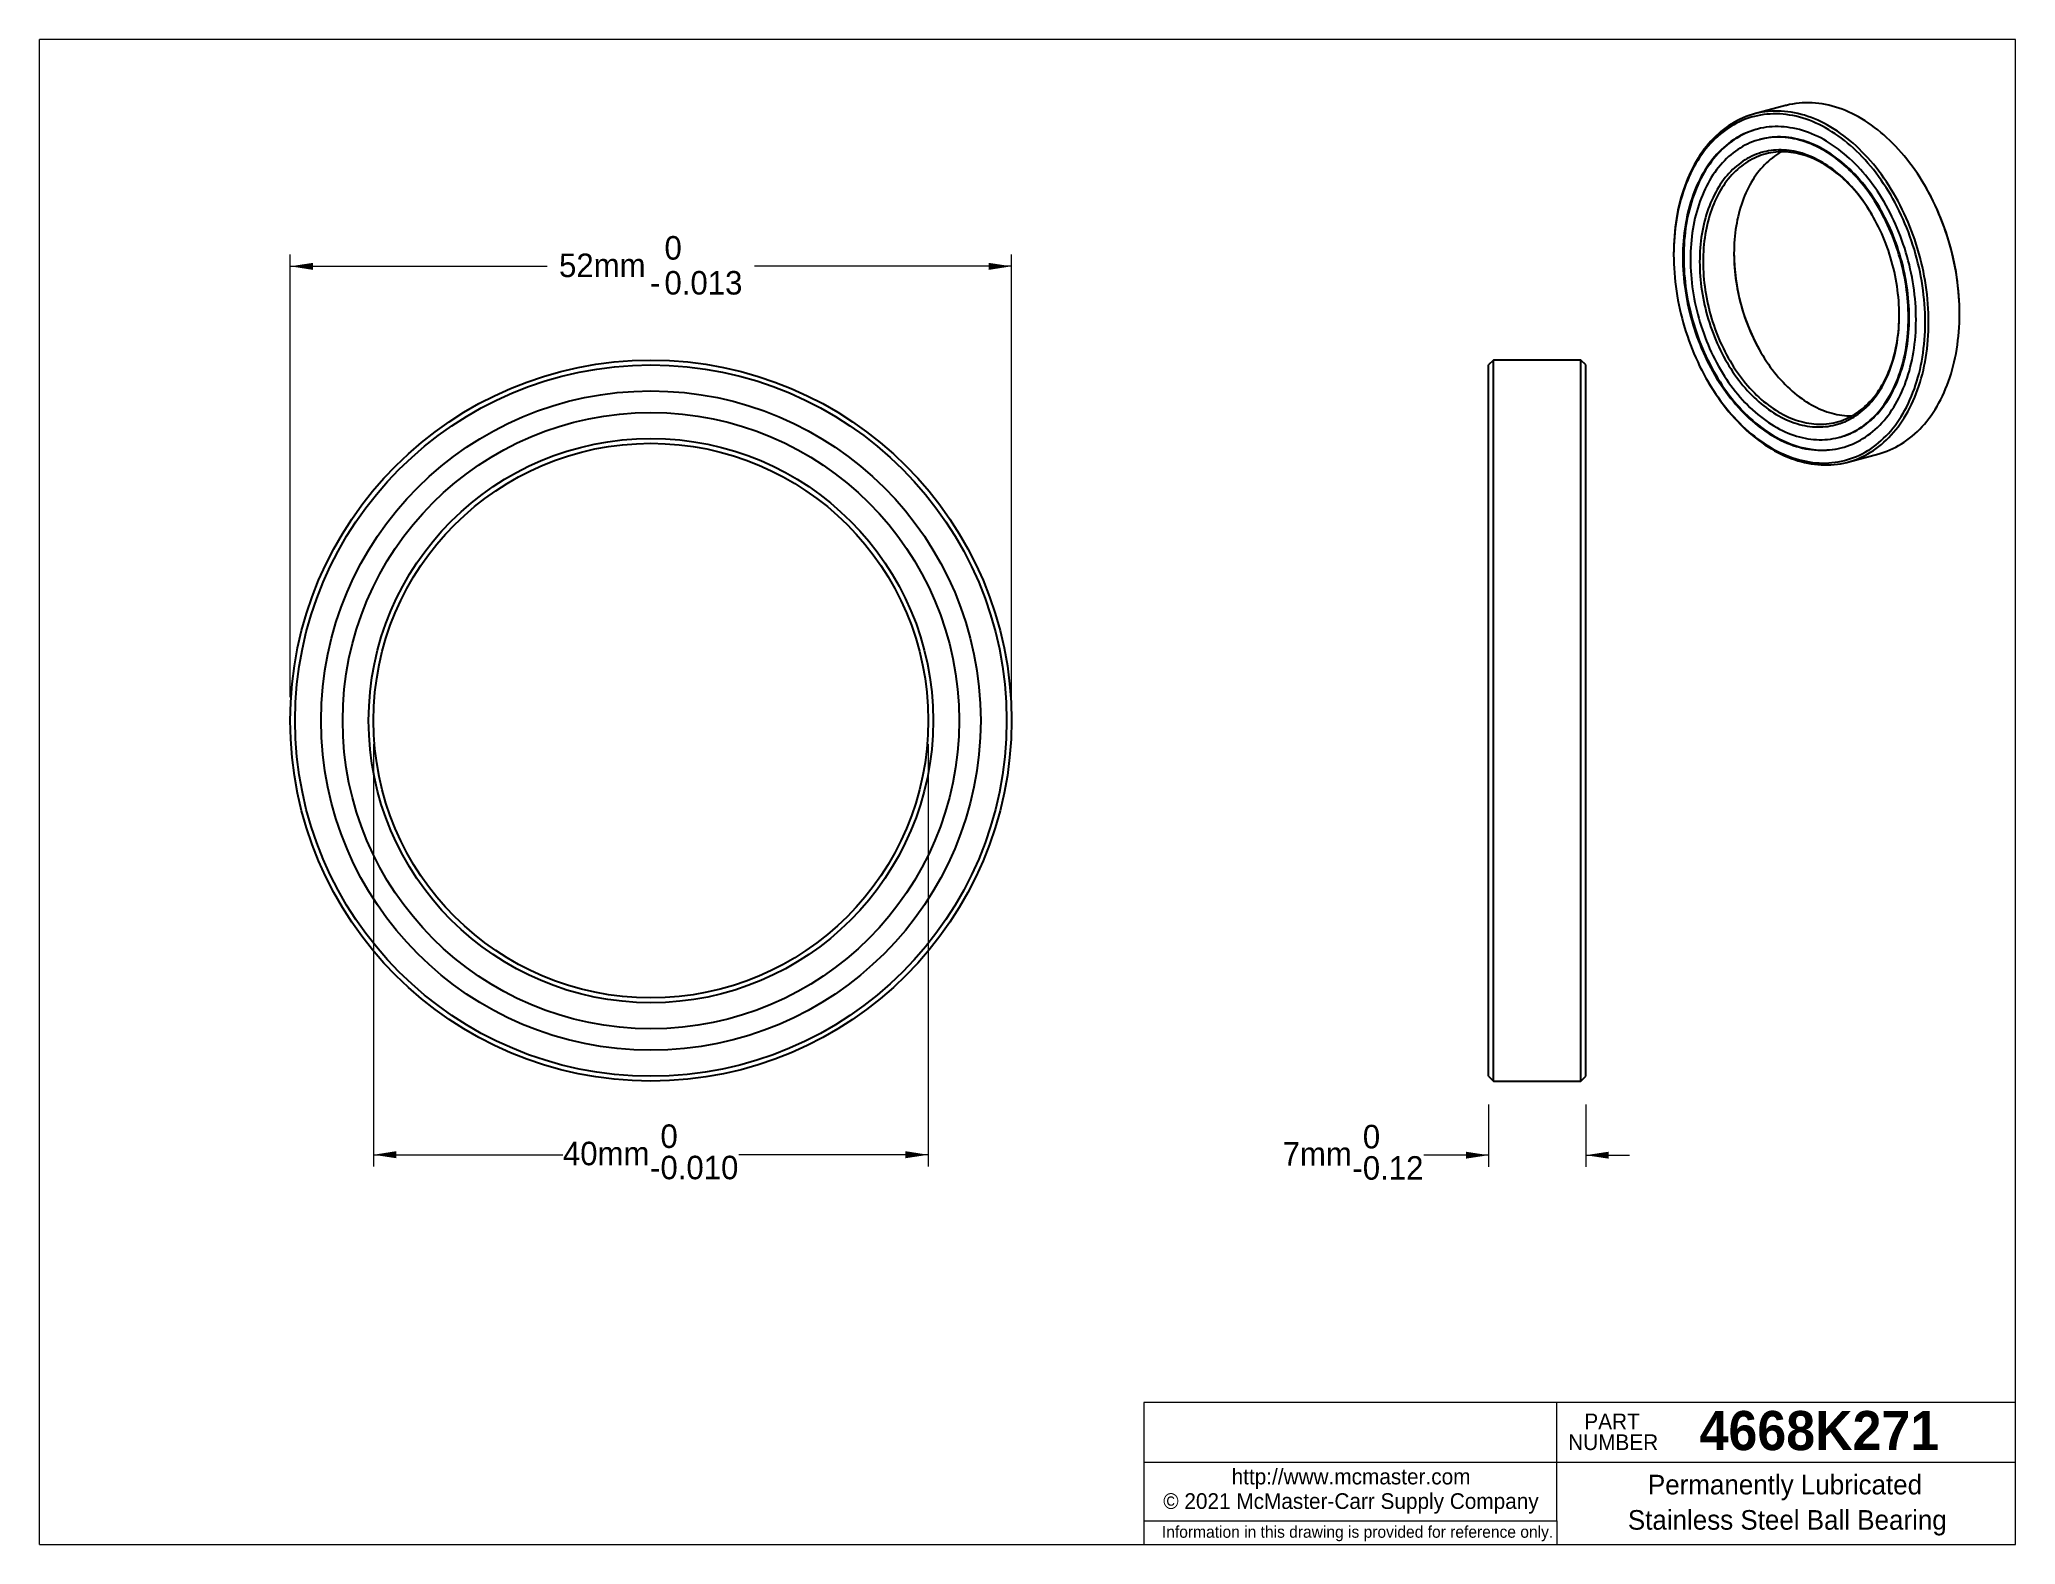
# Model space of a CAD drawing. Header units: millimetres. Extents: x 3 to 146, y 3 to 112.
import ezdxf

# ---------------------------------------------------------------- set-up
doc = ezdxf.new("R2010")
doc.units = ezdxf.units.MM
doc.header["$LTSCALE"] = 0.53418
doc.linetypes.add('SLD-Solid', pattern=[0])
doc.styles.add('SLDTEXTSTYLE0', font='ARIAL.TTF', dxfattribs={"width": 0.948})
doc.styles.add('SLDTEXTSTYLE1', font='ARIALBD.TTF', dxfattribs={"width": 0.948})
doc.dimstyles.new('SLDDIMSTYLE0', dxfattribs={"dimtxt": 1.646333, "dimasz": 1.646333, "dimexe": 0, "dimexo": 0.0625, "dimgap": 0.411583, "dimtad": 0, "dimtih": 1, "dimtoh": 1, "dimdec": 4, "dimrnd": 1e-09, "dimzin": 12, "dimdsep": 46, "dimtxsty": 'SLDTEXTSTYLE0', "dimsah": 1, "dimcen": 0.09, "dimadec": 0, "dimazin": 3, "dimtol": 1, "dimtm": 0.013, "dimtfac": 1, "dimtdec": 3, "dimtofl": 0, "dimtmove": 0, "dimatfit": 3, "dimfxl": 1, "dimfrac": 2, "dimtolj": 1, "dimarcsym": 0})
doc.dimstyles.new('SLDDIMSTYLE1', dxfattribs={"dimtxt": 1.646333, "dimasz": 1.646333, "dimexe": 0, "dimexo": 0.0625, "dimgap": 0.411583, "dimtad": 0, "dimtih": 1, "dimtoh": 1, "dimdec": 5, "dimrnd": 1e-09, "dimzin": 12, "dimdsep": 46, "dimtxsty": 'SLDTEXTSTYLE0', "dimsah": 1, "dimcen": 0.09, "dimadec": 0, "dimazin": 3, "dimtol": 1, "dimtm": 0.01, "dimtfac": 1, "dimtdec": 3, "dimtofl": 0, "dimtmove": 0, "dimatfit": 3, "dimfxl": 1, "dimfrac": 2, "dimtolj": 1, "dimtzin": 0, "dimarcsym": 0})
doc.dimstyles.new('SLDDIMSTYLE2', dxfattribs={"dimtxt": 1.646333, "dimasz": 1.646333, "dimexe": 0, "dimexo": 0.0625, "dimgap": 0.411583, "dimtad": 0, "dimtih": 1, "dimtoh": 1, "dimdec": 4, "dimrnd": 1e-09, "dimzin": 12, "dimdsep": 46, "dimtxsty": 'SLDTEXTSTYLE0', "dimsah": 1, "dimcen": 0.09, "dimadec": 0, "dimazin": 3, "dimtol": 1, "dimtm": 0.12, "dimtfac": 1, "dimtmove": 0, "dimatfit": 0, "dimfxl": 1, "dimfrac": 2, "dimtolj": 1, "dimarcsym": 0})

msp = doc.modelspace()

# ---------------------------------------------------------------- texts
at = {"color": 7, "linetype": 'Continuous', "lineweight": 0}
for s, insert, char_height, attachment_point, style in [('4668K271', (131.721065, 13.022433), 2.8267025, 2, 'SLDTEXTSTYLE1'), ('© 2021 McMaster-Carr Supply Company', (84.416358, 7.087679), 1.130681, 1, 'SLDTEXTSTYLE0'), ('Permanently Lubricated', (129.241485, 8.417545), 1.41335125, 2, 'SLDTEXTSTYLE0'), ('Stainless Steel Ball Bearing', (129.406213, 5.873512), 1.41335125, 2, 'SLDTEXTSTYLE0')]:
    msp.add_mtext(s, dxfattribs=dict(at, insert=insert, char_height=char_height, attachment_point=attachment_point, style=style))

# ---------------------------------------------------------------- blocks, each defined once
blk = doc.blocks.new('Shortened Dimensions Statement')
at = {"color": 7, "linetype": 'SLD-Solid', "lineweight": 18, "insert": (0.52, 0.45), "char_height": 0.848, "attachment_point": 2, "style": 'SLDTEXTSTYLE0'}
blk.add_mtext('Information in this drawing is provided for reference only.', dxfattribs=at)
blk = doc.blocks.new('Internet')
at = {"color": 7, "linetype": 'SLD-Solid', "lineweight": 18, "insert": (0.22, 1.37), "char_height": 1.1307, "attachment_point": 2, "style": 'SLDTEXTSTYLE0'}
blk.add_mtext('http://www.mcmaster.com', dxfattribs=at)
blk = doc.blocks.new('Part Number Tag')
at = {"color": 7, "linetype": 'SLD-Solid', "lineweight": 18, "char_height": 1.131, "attachment_point": 2, "style": 'SLDTEXTSTYLE0'}
for s, insert in [('PART', (0, 1.51)), ('NUMBER', (0.08, 0.01))]:
    blk.add_mtext(s, dxfattribs=dict(at, insert=insert))
blk = doc.blocks.new('_D')
at = {"color": 7, "linetype": 'SLD-Solid', "lineweight": 18}
for p, q in [((21.47, 64.51), (21.47, 96.43)), ((21.47, 95.58), (40, 95.58)), ((73.47, 95.58), (54.95, 95.58)), ((73.47, 64.51), (73.47, 96.43))]:
    blk.add_line(p, q, dxfattribs=at)
for points in [[(21.47, 95.58), (23.12, 95.32), (23.12, 95.83)], [(73.47, 95.58), (71.82, 95.83), (71.82, 95.32)]]:
    blk.add_solid(points, dxfattribs=at)
at = {"color": 7, "linetype": 'SLD-Solid', "lineweight": 18, "attachment_point": 1, "style": 'SLDTEXTSTYLE0'}
for s, insert, char_height in [('0', (48.45, 97.76), 1.7), ('52mm', (40.85, 96.5), 1.696), ('-', (47.41, 95.24), 1.7), ('0.013', (48.45, 95.24), 1.696)]:
    blk.add_mtext(s, dxfattribs=dict(at, insert=insert, char_height=char_height))
blk = doc.blocks.new('_D_1')
at = {"color": 7, "linetype": 'SLD-Solid', "lineweight": 18}
for p, q in [((27.47, 61.12), (27.47, 30.66)), ((67.47, 61.12), (67.47, 30.66)), ((27.47, 31.5), (41.13, 31.5)), ((67.47, 31.5), (53.81, 31.5))]:
    blk.add_line(p, q, dxfattribs=at)
for points in [[(27.47, 31.5), (29.12, 31.25), (29.12, 31.76)], [(67.47, 31.5), (65.82, 31.76), (65.82, 31.25)]]:
    blk.add_solid(points, dxfattribs=at)
at = {"color": 7, "linetype": 'SLD-Solid', "lineweight": 18, "attachment_point": 1, "style": 'SLDTEXTSTYLE0'}
for s, insert, char_height in [('0', (48.16, 33.69), 1.7), ('40mm', (41.13, 32.44), 1.696), ('0.010', (48.16, 31.43), 1.696), ('-', (47.41, 31.43), 1.7)]:
    blk.add_mtext(s, dxfattribs=dict(at, insert=insert, char_height=char_height))
blk = doc.blocks.new('_D_2')
at = {"color": 7, "linetype": 'SLD-Solid', "lineweight": 18}
for p, q in [((107.87, 35.12), (107.87, 30.62)), ((114.87, 35.12), (114.87, 30.62)), ((107.87, 31.47), (103.19, 31.47)), ((114.87, 31.47), (118.04, 31.47))]:
    blk.add_line(p, q, dxfattribs=at)
for points in [[(107.87, 31.47), (106.23, 31.72), (106.23, 31.22)], [(114.87, 31.47), (116.52, 31.22), (116.52, 31.72)]]:
    blk.add_solid(points, dxfattribs=at)
at = {"color": 7, "linetype": 'SLD-Solid', "lineweight": 18, "attachment_point": 1, "style": 'SLDTEXTSTYLE0'}
for s, insert, char_height in [('0', (98.8, 33.66), 1.7), ('7mm', (93.02, 32.41), 1.696), ('0.12', (98.8, 31.4), 1.696), ('-', (98.04, 31.4), 1.7)]:
    blk.add_mtext(s, dxfattribs=dict(at, insert=insert, char_height=char_height))

# ---------------------------------------------------------------- dimensions: what is measured, and where the dimension line sits
at = {"color": 7, "linetype": 'SLD-Solid', "lineweight": 18}
for base, p1, p2, dimstyle, picture, middle in [((21.471271, 95.578157), (73.471271, 62.812269), (21.471271, 62.812269), 'SLDDIMSTYLE0', '_D', (47.475248, 95.578157)), ((67.471271, 31.503266), (27.471271, 62.812269), (67.471271, 62.812269), 'SLDDIMSTYLE1', '_D_1', (47.469906, 31.503266)), ((114.871893, 31.471215), (107.871893, 36.812269), (114.871893, 36.812269), 'SLDDIMSTYLE2', '_D_2', (98.104828, 31.471215))]:
    dim = msp.add_linear_dim(base=base, p1=p1, p2=p2, dimstyle=dimstyle, dxfattribs=at)
    dim.commit()
    dim.dimension.update_dxf_attribs({"geometry": picture, "text_midpoint": middle, "dimtype": 160})

# ---------------------------------------------------------------- linework, layer by layer
at = {"color": 7, "linetype": 'SLD-Solid', "lineweight": 18}
for p, q in [((3.392043, 3.392043), (3.392043, 111.937419)), ((145.857849, 111.937419), (3.392043, 111.937419)), ((145.857849, 3.392043), (145.857849, 111.937419)), ((145.857849, 13.639426), (83.001579, 13.639426)), ((83.001579, 13.639426), (83.001579, 3.392043)), ((112.78543, 9.328118), (112.78543, 13.639426)), ((83.001579, 9.328118), (145.857849, 9.328118)), ((112.78543, 5.088064), (112.78543, 9.328118)), ((83.001579, 5.088064), (112.78543, 5.088064)), ((112.78543, 5.088064), (112.78543, 3.392043)), ((3.392043, 3.392043), (145.857849, 3.392043))]:
    msp.add_line(p, q, dxfattribs=at)
at = {"color": 7, "linetype": 'SLD-Solid', "lineweight": 25}
for p, q in [((129.267736, 107.16894), (127.04037, 106.572204)), ((127.46731, 104.731101), (127.405439, 104.714525)), ((139.394939, 101.282928), (139.361792, 101.340352)), ((121.212238, 96.477886), (121.212238, 96.411582)), ((141.824207, 92.149183), (141.824207, 92.215487)), ((108.221893, 88.812269), (107.871893, 88.462269)), ((107.871893, 37.162269), (107.871893, 88.462269)), ((114.521893, 88.812269), (108.221893, 88.812269)), ((108.221893, 36.812269), (108.221893, 88.812269)), ((114.871893, 88.462269), (114.521893, 88.812269)), ((114.521893, 36.812269), (114.521893, 88.812269)), ((114.871893, 37.162269), (114.871893, 88.462269)), ((123.641505, 87.34414), (123.674653, 87.286717)), ((133.156155, 83.249503), (133.218027, 83.266079)), ((133.768709, 81.458128), (135.996074, 82.054864)), ((107.871893, 37.162269), (108.221893, 36.812269)), ((114.521893, 36.812269), (114.871893, 37.162269)), ((108.221893, 36.812269), (114.521893, 36.812269))]:
    msp.add_line(p, q, dxfattribs=at)
at = {"color": 7, "linetype": 'SLD-Solid', "lineweight": 25, "flags": 128}
for points in [[(135.996074, 82.054864), (136.149647, 82.098192), (136.370751, 82.168387), (136.589293, 82.247109), (136.805123, 82.334306), (137.018093, 82.429917), (137.228056, 82.533877), (137.43487, 82.646115), (137.638392, 82.766553), (137.838482, 82.89511), (138.035005, 83.031697), (138.227824, 83.17622), (138.416808, 83.328581), (138.601828, 83.488675), (138.782756, 83.656392), (138.959468, 83.831618), (139.131844, 84.014231), (139.299766, 84.204108), (139.463117, 84.401118), (139.621787, 84.605126), (139.775666, 84.815992), (139.924649, 85.033572), (140.068634, 85.257716), (140.207522, 85.488271), (140.341218, 85.725078), (140.469631, 85.967977), (140.592672, 86.216799), (140.710258, 86.471376), (140.822306, 86.731531), (140.928742, 86.997087), (141.029491, 87.267862), (141.124485, 87.54367), (141.213658, 87.824322), (141.296951, 88.109627), (141.374304, 88.399387), (141.445666, 88.693405), (141.510987, 88.99148), (141.570223, 89.293406), (141.623333, 89.598978), (141.670281, 89.907985), (141.711035, 90.220216), (141.745566, 90.535457), (141.773851, 90.853491), (141.79587, 91.174102), (141.81161, 91.497068), (141.821057, 91.82217), (141.824207, 92.149183), (141.821057, 92.477884), (141.81161, 92.808047), (141.79587, 93.139447), (141.773851, 93.471856), (141.745566, 93.805047), (141.711035, 94.13879), (141.670281, 94.472857), (141.623333, 94.80702), (141.570223, 95.141049), (141.510987, 95.474716), (141.445666, 95.807791), (141.374304, 96.140047), (141.296951, 96.471255), (141.213658, 96.801189), (141.124485, 97.129622), (141.029491, 97.45633), (140.928742, 97.781089), (140.822306, 98.103675), (140.710258, 98.423869), (140.592672, 98.74145), (140.469631, 99.0562), (140.341218, 99.367905), (140.207522, 99.676351), (140.068634, 99.981325), (139.924649, 100.282619), (139.775666, 100.580027), (139.621787, 100.873345), (139.463117, 101.162372), (139.299766, 101.446909), (139.131844, 101.726762), (138.959468, 102.001738), (138.782756, 102.27165), (138.601828, 102.536313), (138.416808, 102.795544), (138.227824, 103.049167), (138.035005, 103.297007), (137.838482, 103.538895), (137.638392, 103.774665), (137.43487, 104.004155), (137.228056, 104.227208), (137.018093, 104.443671), (136.805123, 104.653396), (136.589293, 104.856239), (136.370751, 105.052061), (136.149647, 105.240728), (135.926132, 105.422111), (135.700359, 105.596084), (135.472483, 105.76253), (135.24266, 105.921334), (135.011048, 106.072387), (134.777805, 106.215585), (134.543092, 106.350831), (134.307069, 106.478031), (134.069898, 106.597099), (133.831741, 106.707953), (133.592762, 106.810517), (133.353125, 106.90472), (133.112993, 106.990499), (132.872532, 107.067794), (132.631905, 107.136552), (132.391279, 107.196727), (132.150817, 107.248276), (131.910685, 107.291166), (131.671048, 107.325365), (131.432069, 107.350852), (131.193912, 107.367607), (130.956741, 107.375621), (130.720718, 107.374887), (130.486005, 107.365406), (130.252762, 107.347184), (130.02115, 107.320234), (129.791328, 107.284574), (129.563452, 107.24023), (129.337679, 107.18723), (129.267736, 107.16894)], [(130.40454, 81.490516), (130.645166, 81.430341), (130.885628, 81.378792), (131.125759, 81.335903), (131.365397, 81.301703), (131.604376, 81.276217), (131.842533, 81.259461), (132.079704, 81.251447), (132.315727, 81.252182), (132.55044, 81.261663), (132.783683, 81.279884), (133.015295, 81.306834), (133.245117, 81.342494), (133.472993, 81.386839), (133.698766, 81.439838), (133.922281, 81.501456), (134.143386, 81.571651), (134.361928, 81.650373), (134.577757, 81.73757), (134.790727, 81.833181), (135.000691, 81.937141), (135.207504, 82.049379), (135.411026, 82.169818), (135.611117, 82.298374), (135.807639, 82.434961), (136.000459, 82.579485), (136.189443, 82.731845), (136.374462, 82.891939), (136.55539, 83.059656), (136.732103, 83.234882), (136.904479, 83.417496), (137.0724, 83.607372), (137.235751, 83.804382), (137.394421, 84.00839), (137.5483, 84.219256), (137.697283, 84.436836), (137.841268, 84.66098), (137.980157, 84.891535), (138.113853, 85.128343), (138.242266, 85.371241), (138.365307, 85.620064), (138.482892, 85.87464), (138.594941, 86.134795), (138.701376, 86.400351), (138.802125, 86.671126), (138.897119, 86.946934), (138.986293, 87.227586), (139.069585, 87.512891), (139.146938, 87.802651), (139.2183, 88.09667), (139.283622, 88.394744), (139.342858, 88.696671), (139.395968, 89.002242), (139.442916, 89.311249), (139.483669, 89.62348), (139.5182, 89.938721), (139.546485, 90.256756), (139.568505, 90.577366), (139.584244, 90.900332), (139.593692, 91.225434), (139.596842, 91.552447), (139.593692, 91.881148), (139.584244, 92.211312), (139.568505, 92.542711), (139.546485, 92.87512), (139.5182, 93.208311), (139.483669, 93.542054), (139.442916, 93.876122), (139.395968, 94.210284), (139.342858, 94.544314), (139.283622, 94.87798), (139.2183, 95.211055), (139.146938, 95.543311), (139.069585, 95.874519), (138.986293, 96.204453), (138.897119, 96.532886), (138.802125, 96.859594), (138.701376, 97.184353), (138.594941, 97.506939), (138.482892, 97.827133), (138.365307, 98.144714), (138.242266, 98.459465), (138.113853, 98.771169), (137.980157, 99.079615), (137.841268, 99.384589), (137.697283, 99.685884), (137.5483, 99.983292), (137.394421, 100.276609), (137.235751, 100.565636), (137.0724, 100.850173), (136.904479, 101.130026), (136.732103, 101.405002), (136.55539, 101.674914), (136.374462, 101.939577), (136.189443, 102.198808), (136.000459, 102.452431), (135.807639, 102.700271), (135.611117, 102.942159), (135.411026, 103.177929), (135.207504, 103.407419), (135.000691, 103.630472), (134.790727, 103.846935), (134.577757, 104.05666), (134.361928, 104.259503), (134.143386, 104.455325), (133.922281, 104.643992), (133.698766, 104.825375), (133.472993, 104.999349), (133.245117, 105.165794), (133.015295, 105.324598), (132.783683, 105.475651), (132.55044, 105.618849), (132.315727, 105.754095), (132.079704, 105.881295), (131.842533, 106.000363), (131.604376, 106.111217), (131.365397, 106.213781), (131.125759, 106.307984), (130.885628, 106.393763), (130.645166, 106.471058), (130.40454, 106.539816), (130.163913, 106.599991), (129.923452, 106.651541), (129.68332, 106.69443), (129.443682, 106.728629), (129.204703, 106.754116), (128.966547, 106.770871), (128.729376, 106.778885), (128.493353, 106.778151), (128.258639, 106.76867), (128.025397, 106.750448), (127.793785, 106.723498), (127.563962, 106.687839), (127.336086, 106.643494), (127.110313, 106.590494), (126.886798, 106.528876), (126.665694, 106.458682), (126.447152, 106.379959), (126.231322, 106.292762), (126.018352, 106.197151), (125.808389, 106.093191), (125.601575, 105.980953), (125.398053, 105.860515), (125.197962, 105.731958), (125.00144, 105.595371), (124.808621, 105.450848), (124.619636, 105.298487), (124.434617, 105.138393), (124.253689, 104.970676), (124.076976, 104.795451), (123.9046, 104.612837), (123.736679, 104.42296), (123.573328, 104.22595), (123.414658, 104.021942), (123.260779, 103.811076), (123.111796, 103.593497), (122.967811, 103.369353), (122.828923, 103.138798), (122.695226, 102.90199), (122.566814, 102.659091), (122.443773, 102.410269), (122.326187, 102.155693), (122.214139, 101.895537), (122.107703, 101.629981), (122.006954, 101.359206), (121.91196, 101.083398), (121.822786, 100.802746), (121.739494, 100.517442), (121.662141, 100.227681), (121.590779, 99.933663), (121.525458, 99.635588), (121.466222, 99.333662), (121.413111, 99.02809), (121.366163, 98.719083), (121.32541, 98.406852), (121.290879, 98.091612), (121.262594, 97.773577), (121.240574, 97.452967), (121.224835, 97.13), (121.215388, 96.804899), (121.212238, 96.477886), (121.212238, 96.477886)], [(130.280797, 81.625965), (130.518184, 81.566601), (130.755409, 81.515745), (130.992308, 81.473433), (131.22872, 81.439694), (131.464482, 81.414551), (131.699432, 81.39802), (131.933411, 81.390115), (132.166257, 81.390839), (132.39781, 81.400192), (132.627913, 81.418169), (132.856407, 81.444756), (133.083136, 81.479936), (133.307945, 81.523683), (133.530678, 81.57597), (133.751185, 81.636758), (133.969313, 81.706008), (134.184913, 81.78367), (134.397837, 81.869693), (134.60794, 81.964017), (134.815077, 82.066578), (135.019106, 82.177305), (135.219889, 82.296122), (135.417286, 82.422948), (135.611163, 82.557697), (135.801386, 82.700274), (135.987827, 82.850584), (136.170355, 83.008523), (136.348848, 83.173982), (136.523182, 83.346849), (136.693237, 83.527005), (136.858898, 83.714325), (137.02005, 83.908683), (137.176584, 84.109945), (137.328392, 84.317972), (137.475369, 84.532623), (137.617416, 84.75375), (137.754435, 84.981201), (137.886331, 85.214821), (138.013015, 85.45445), (138.1344, 85.699923), (138.250402, 85.951072), (138.360943, 86.207725), (138.465946, 86.469706), (138.565339, 86.736836), (138.659054, 87.008931), (138.747027, 87.285806), (138.829198, 87.567269), (138.90551, 87.853129), (138.975911, 88.14319), (139.040353, 88.437252), (139.098792, 88.735114), (139.151187, 89.036572), (139.197503, 89.341419), (139.237708, 89.649447), (139.271774, 89.960444), (139.299678, 90.274198), (139.321401, 90.590492), (139.336929, 90.909111), (139.346249, 91.229836), (139.349357, 91.552447), (139.346249, 91.876723), (139.336929, 92.202442), (139.321401, 92.529381), (139.299678, 92.857315), (139.271774, 93.18602), (139.237708, 93.515271), (139.197503, 93.844841), (139.151187, 94.174506), (139.098792, 94.504038), (139.040353, 94.833213), (138.975911, 95.161805), (138.90551, 95.489588), (138.829198, 95.816337), (138.747027, 96.14183), (138.659054, 96.465842), (138.565339, 96.788152), (138.465946, 97.108539), (138.360943, 97.426783), (138.250402, 97.742666), (138.1344, 98.055972), (138.013015, 98.366486), (137.886331, 98.673994), (137.754435, 98.978287), (137.617416, 99.279156), (137.475369, 99.576395), (137.328392, 99.8698), (137.176584, 100.159169), (137.02005, 100.444305), (136.858898, 100.725011), (136.693237, 101.001097), (136.523182, 101.272372), (136.348848, 101.53865), (136.170355, 101.79975), (135.987827, 102.055492), (135.801386, 102.3057), (135.611163, 102.550204), (135.417286, 102.788836), (135.219889, 103.021432), (135.019106, 103.247833), (134.815077, 103.467883), (134.60794, 103.681432), (134.397837, 103.888334), (134.184913, 104.088447), (133.969313, 104.281633), (133.751185, 104.46776), (133.530678, 104.646701), (133.307945, 104.818333), (133.083136, 104.982538), (132.856407, 105.139204), (132.627913, 105.288223), (132.39781, 105.429494), (132.166257, 105.562919), (131.933411, 105.688407), (131.699432, 105.805872), (131.464482, 105.915234), (131.22872, 106.016417), (130.992308, 106.109352), (130.755409, 106.193976), (130.518184, 106.270231), (130.280797, 106.338063), (130.04341, 106.397428), (129.806185, 106.448284), (129.569286, 106.490596), (129.332875, 106.524335), (129.097113, 106.549478), (128.862162, 106.566008), (128.628183, 106.573914), (128.395338, 106.57319), (128.163784, 106.563836), (127.933681, 106.54586), (127.705187, 106.519272), (127.478458, 106.484093), (127.25365, 106.440345), (127.030916, 106.388059), (126.81041, 106.32727), (126.592282, 106.258021), (126.376682, 106.180358), (126.163757, 106.094335), (125.953654, 106.000011), (125.746517, 105.89745), (125.542488, 105.786723), (125.341706, 105.667906), (125.144308, 105.54108), (124.950432, 105.406332), (124.760208, 105.263754), (124.573768, 105.113444), (124.391239, 104.955506), (124.212746, 104.790046), (124.038413, 104.617179), (123.868357, 104.437024), (123.702696, 104.249703), (123.541544, 104.055345), (123.38501, 103.854084), (123.233203, 103.646056), (123.086225, 103.431406), (122.944178, 103.210279), (122.80716, 102.982828), (122.675263, 102.749208), (122.548579, 102.509579), (122.427194, 102.264106), (122.311192, 102.012957), (122.200651, 101.756304), (122.095649, 101.494322), (121.996256, 101.227192), (121.902541, 100.955097), (121.814567, 100.678223), (121.732397, 100.396759), (121.656084, 100.110899), (121.585683, 99.820839), (121.521241, 99.526777), (121.462803, 99.228915), (121.410407, 98.927457), (121.364091, 98.622609), (121.323887, 98.314582), (121.28982, 98.003584), (121.261916, 97.689831), (121.240193, 97.373536), (121.224666, 97.054918), (121.215345, 96.734193), (121.212238, 96.411582), (121.215345, 96.087305), (121.224666, 95.761586), (121.240193, 95.434648), (121.261916, 95.106713), (121.28982, 94.778008), (121.323887, 94.448758), (121.364091, 94.119187), (121.410407, 93.789523), (121.462803, 93.45999), (121.521241, 93.130815), (121.585683, 92.802224), (121.656084, 92.474441), (121.732397, 92.147691), (121.814567, 91.822199), (121.902541, 91.498186), (121.996256, 91.175877), (122.095649, 90.85549), (122.200651, 90.537246), (122.311192, 90.221363), (122.427194, 89.908057), (122.548579, 89.597543), (122.675263, 89.290034), (122.80716, 88.985741), (122.944178, 88.684872), (123.086225, 88.387633), (123.233203, 88.094229), (123.38501, 87.80486), (123.541544, 87.519724), (123.702696, 87.239017), (123.868357, 86.962932), (124.038413, 86.691657), (124.212746, 86.425378), (124.391239, 86.164279), (124.573768, 85.908537), (124.760208, 85.658328), (124.950432, 85.413824), (125.144308, 85.175193), (125.341706, 84.942597), (125.542488, 84.716196), (125.746517, 84.496145), (125.953654, 84.282596), (126.163757, 84.075694), (126.376682, 83.875582), (126.592282, 83.682396), (126.81041, 83.496268), (127.030916, 83.317328), (127.25365, 83.145696), (127.478458, 82.981491), (127.705187, 82.824825), (127.933681, 82.675806), (128.163784, 82.534535), (128.395338, 82.40111), (128.628183, 82.275622), (128.862162, 82.158157), (129.097113, 82.048795), (129.332875, 81.947612), (129.569286, 81.854676), (129.806185, 81.770052), (130.04341, 81.693798), (130.280797, 81.625965)], [(130.280797, 82.527847), (130.500857, 82.472815), (130.720766, 82.425672), (130.940374, 82.386448), (131.15953, 82.355172), (131.378083, 82.331864), (131.595885, 82.31654), (131.812785, 82.309212), (132.028635, 82.309883), (132.243287, 82.318554), (132.456594, 82.335218), (132.668411, 82.359865), (132.87859, 82.392476), (133.08699, 82.433031), (133.293466, 82.481501), (133.497877, 82.537852), (133.700084, 82.602047), (133.899947, 82.674041), (134.09733, 82.753785), (134.292097, 82.841225), (134.484115, 82.936299), (134.673252, 83.038944), (134.859379, 83.149089), (135.042368, 83.266658), (135.222093, 83.39157), (135.398432, 83.523741), (135.571264, 83.66308), (135.74047, 83.80949), (135.905934, 83.962873), (136.067543, 84.123122), (136.225186, 84.290127), (136.378755, 84.463776), (136.528145, 84.643947), (136.673253, 84.830518), (136.81398, 85.023361), (136.950229, 85.222344), (137.081908, 85.427331), (137.208925, 85.63818), (137.331195, 85.854748), (137.448632, 86.076886), (137.561157, 86.304442), (137.668692, 86.537259), (137.771164, 86.775179), (137.868502, 87.018038), (137.960641, 87.26567), (138.047515, 87.517905), (138.129067, 87.774569), (138.20524, 88.035489), (138.275982, 88.300483), (138.341245, 88.569372), (138.400983, 88.84197), (138.455156, 89.118091), (138.503727, 89.397545), (138.546663, 89.680141), (138.583933, 89.965686), (138.615512, 90.253983), (138.64138, 90.544835), (138.661518, 90.838043), (138.675911, 91.133406), (138.684552, 91.43072), (138.687432, 91.729784), (138.684552, 92.030391), (138.675911, 92.332335), (138.661518, 92.63541), (138.64138, 92.939408), (138.615512, 93.244121), (138.583933, 93.549339), (138.546663, 93.854854), (138.503727, 94.160456), (138.455156, 94.465935), (138.400983, 94.771083), (138.341245, 95.07569), (138.275982, 95.379548), (138.20524, 95.682448), (138.129067, 95.984182), (138.047515, 96.284545), (137.960641, 96.583329), (137.868502, 96.88033), (137.771164, 97.175345), (137.668692, 97.468172), (137.561157, 97.758609), (137.448632, 98.046458), (137.331195, 98.331521), (137.208925, 98.613604), (137.081908, 98.892512), (136.950229, 99.168055), (136.81398, 99.440043), (136.673253, 99.708291), (136.528145, 99.972615), (136.378755, 100.232832), (136.225186, 100.488766), (136.067543, 100.74024), (135.905934, 100.987083), (135.74047, 101.229125), (135.571264, 101.4662), (135.398432, 101.698145), (135.222093, 101.924802), (135.042368, 102.146016), (134.859379, 102.361635), (134.673252, 102.57151), (134.484115, 102.775499), (134.292097, 102.973461), (134.09733, 103.165261), (133.899947, 103.350767), (133.700084, 103.529852), (133.497877, 103.702394), (133.293466, 103.868273), (133.08699, 104.027378), (132.87859, 104.179597), (132.668411, 104.324828), (132.456594, 104.46297), (132.243287, 104.593929), (132.028635, 104.717615), (131.812785, 104.833944), (131.595885, 104.942835), (131.378083, 105.044214), (131.15953, 105.138012), (130.940374, 105.224164), (130.720766, 105.302611), (130.500857, 105.3733), (130.280797, 105.436182), (130.060737, 105.491213), (129.840828, 105.538357), (129.62122, 105.57758), (129.402064, 105.608857), (129.183511, 105.632165), (128.96571, 105.647488), (128.74881, 105.654817), (128.532959, 105.654146), (128.318307, 105.645475), (128.105, 105.62881), (127.893184, 105.604164), (127.683004, 105.571552), (127.474605, 105.530998), (127.268128, 105.482528), (127.063717, 105.426176), (126.861511, 105.361981), (126.661647, 105.289987), (126.464265, 105.210243), (126.269497, 105.122804), (126.077479, 105.027729), (125.888342, 104.925085), (125.702215, 104.81494), (125.519226, 104.697371), (125.339501, 104.572458), (125.163162, 104.440287), (124.99033, 104.300949), (124.821124, 104.154538), (124.65566, 104.001156), (124.494051, 103.840907), (124.336408, 103.673901), (124.182839, 103.500253), (124.03345, 103.320082), (123.888342, 103.13351), (123.747614, 102.940667), (123.611365, 102.741684), (123.479686, 102.536698), (123.352669, 102.325848), (123.2304, 102.10928), (123.112962, 101.887142), (123.000437, 101.659587), (122.892902, 101.426769), (122.79043, 101.188849), (122.693092, 100.94599), (122.600954, 100.698359), (122.514079, 100.446124), (122.432527, 100.189459), (122.356354, 99.92854), (122.285612, 99.663545), (122.220349, 99.394657), (122.160611, 99.122059), (122.106438, 98.845938), (122.057867, 98.566483), (122.014932, 98.283887), (121.977661, 97.998343), (121.946082, 97.710045), (121.920214, 97.419193), (121.900077, 97.125985), (121.885683, 96.830623), (121.877043, 96.533308), (121.874162, 96.234245), (121.877043, 95.933638), (121.885683, 95.631693), (121.900077, 95.328618), (121.920214, 95.02462), (121.946082, 94.719908), (121.977661, 94.41469), (122.014932, 94.109175), (122.057867, 93.803573), (122.106438, 93.498093), (122.160611, 93.192945), (122.220349, 92.888338), (122.285612, 92.58448), (122.356354, 92.281581), (122.432527, 91.979846), (122.514079, 91.679484), (122.600954, 91.3807), (122.693092, 91.083698), (122.79043, 90.788683), (122.892902, 90.495857), (123.000437, 90.205419), (123.112962, 89.91757), (123.2304, 89.632507), (123.352669, 89.350425), (123.479686, 89.071516), (123.611365, 88.795974), (123.747614, 88.523985), (123.888342, 88.255737), (124.03345, 87.991414), (124.182839, 87.731196), (124.336408, 87.475262), (124.494051, 87.223788), (124.65566, 86.976945), (124.821124, 86.734904), (124.99033, 86.497829), (125.163162, 86.265883), (125.339501, 86.039226), (125.519226, 85.818012), (125.702215, 85.602394), (125.888342, 85.392518), (126.077479, 85.18853), (126.269497, 84.990568), (126.464265, 84.798768), (126.661647, 84.613262), (126.861511, 84.434176), (127.063717, 84.261635), (127.268128, 84.095755), (127.474605, 83.936651), (127.683004, 83.784431), (127.893184, 83.639201), (128.105, 83.501058), (128.318307, 83.370099), (128.532959, 83.246413), (128.74881, 83.130084), (128.96571, 83.021193), (129.183511, 82.919814), (129.402064, 82.826016), (129.62122, 82.739864), (129.840828, 82.661417), (130.060737, 82.590729), (130.280797, 82.527847)], [(127.235123, 105.473999), (127.125588, 105.442752), (126.923382, 105.378557), (126.723519, 105.306563), (126.526136, 105.226819), (126.331369, 105.13938), (126.139351, 105.044305), (125.950214, 104.941661), (125.764087, 104.831516), (125.581098, 104.713947), (125.401372, 104.589034), (125.225033, 104.456863), (125.052201, 104.317525), (124.882996, 104.171114), (124.717531, 104.017732), (124.555923, 103.857483), (124.39828, 103.690477), (124.244711, 103.516829), (124.095321, 103.336658), (123.950213, 103.150086), (123.809486, 102.957243), (123.673236, 102.75826), (123.541558, 102.553274), (123.41454, 102.342424), (123.292271, 102.125856), (123.174834, 101.903718), (123.062309, 101.676163), (122.954773, 101.443345), (122.852302, 101.205425), (122.754963, 100.962566), (122.662825, 100.714935), (122.57595, 100.4627), (122.494398, 100.206035), (122.418225, 99.945116), (122.347483, 99.680121), (122.282221, 99.411233), (122.222482, 99.138634), (122.168309, 98.862514), (122.119738, 98.583059), (122.076803, 98.300463), (122.039533, 98.014919), (122.007953, 97.726621), (121.982086, 97.435769), (121.961948, 97.142561), (121.947554, 96.847199), (121.938914, 96.549884), (121.936033, 96.250821), (121.938914, 95.950214), (121.947554, 95.648269), (121.961948, 95.345194), (121.982086, 95.041196), (122.007953, 94.736484), (122.039533, 94.431266), (122.076803, 94.125751), (122.119738, 93.820149), (122.168309, 93.514669), (122.222482, 93.209521), (122.282221, 92.904914), (122.347483, 92.601056), (122.418225, 92.298157), (122.494398, 91.996422), (122.57595, 91.69606), (122.662825, 91.397276), (122.754963, 91.100274), (122.852302, 90.805259), (122.954773, 90.512433), (123.062309, 90.221995), (123.174834, 89.934146), (123.292271, 89.649083), (123.41454, 89.367001), (123.541558, 89.088092), (123.673236, 88.81255), (123.809486, 88.540561), (123.950213, 88.272313), (124.095321, 88.00799), (124.244711, 87.747772), (124.39828, 87.491838), (124.555923, 87.240364), (124.717531, 86.993521), (124.882996, 86.75148), (125.052201, 86.514405), (125.225033, 86.282459), (125.401372, 86.055802), (125.581098, 85.834588), (125.764087, 85.61897), (125.950214, 85.409094), (126.139351, 85.205106), (126.331369, 85.007144), (126.526136, 84.815344), (126.723519, 84.629838), (126.923382, 84.450752), (127.125588, 84.278211), (127.33, 84.112331), (127.536476, 83.953227), (127.744875, 83.801007), (127.955055, 83.655777), (128.166871, 83.517634), (128.380178, 83.386675), (128.594831, 83.262989), (128.810681, 83.14666), (129.027581, 83.037769), (129.245382, 82.93639), (129.463936, 82.842592), (129.683091, 82.75644), (129.902699, 82.677993), (130.122608, 82.607305), (130.342668, 82.544423)], [(130.280797, 83.277185), (130.486461, 83.225754), (130.691983, 83.181694), (130.897224, 83.145037), (131.102043, 83.115806), (131.306298, 83.094023), (131.509851, 83.079702), (131.712561, 83.072853), (131.91429, 83.07348), (132.1149, 83.081584), (132.314253, 83.097158), (132.512212, 83.120192), (132.708641, 83.15067), (132.903407, 83.188572), (133.096375, 83.233871), (133.287414, 83.286536), (133.476392, 83.346531), (133.66318, 83.413815), (133.84765, 83.488342), (134.029675, 83.570061), (134.209131, 83.658916), (134.385895, 83.754846), (134.559845, 83.857785), (134.730863, 83.967662), (134.898831, 84.084403), (135.063634, 84.207927), (135.225159, 84.33815), (135.383295, 84.474983), (135.537934, 84.618331), (135.688971, 84.768096), (135.836301, 84.924176), (135.979823, 85.086464), (136.11944, 85.254849), (136.255055, 85.429214), (136.386575, 85.609441), (136.513911, 85.795407), (136.636975, 85.986983), (136.755683, 86.184039), (136.869954, 86.386439), (136.979708, 86.594044), (137.084872, 86.806713), (137.185372, 87.024299), (137.28114, 87.246654), (137.37211, 87.473625), (137.458221, 87.705057), (137.539412, 87.94079), (137.615629, 88.180664), (137.686819, 88.424514), (137.752933, 88.672172), (137.813926, 88.92347), (137.869756, 89.178235), (137.920385, 89.436291), (137.965779, 89.697464), (138.005905, 89.961572), (138.040737, 90.228436), (138.070251, 90.497873), (138.094426, 90.769697), (138.113246, 91.043723), (138.126698, 91.319763), (138.134773, 91.597627), (138.137466, 91.877126), (138.134773, 92.158067), (138.126698, 92.440258), (138.113246, 92.723506), (138.094426, 93.007616), (138.070251, 93.292394), (138.040737, 93.577645), (138.005905, 93.863173), (137.965779, 94.148782), (137.920385, 94.434277), (137.869756, 94.719462), (137.813926, 95.004142), (137.752933, 95.288121), (137.686819, 95.571205), (137.615629, 95.853199), (137.539412, 96.133912), (137.458221, 96.413149), (137.37211, 96.690721), (137.28114, 96.966436), (137.185372, 97.240105), (137.084872, 97.511542), (136.979708, 97.78056), (136.869954, 98.046974), (136.755683, 98.310603), (136.636975, 98.571265), (136.513911, 98.828781), (136.386575, 99.082976), (136.255055, 99.333675), (136.11944, 99.580706), (135.979823, 99.8239), (135.836301, 100.063091), (135.688971, 100.298114), (135.537934, 100.528808), (135.383295, 100.755015), (135.225159, 100.97658), (135.063634, 101.193351), (134.898831, 101.405181), (134.730863, 101.611923), (134.559845, 101.813435), (134.385895, 102.009581), (134.209131, 102.200224), (134.029675, 102.385235), (133.84765, 102.564488), (133.66318, 102.737858), (133.476392, 102.905227), (133.287414, 103.066481), (133.096375, 103.221509), (132.903407, 103.370204), (132.708641, 103.512466), (132.512212, 103.648195), (132.314253, 103.7773), (132.1149, 103.899692), (131.91429, 104.015286), (131.712561, 104.124005), (131.509851, 104.225772), (131.306298, 104.320519), (131.102043, 104.408181), (130.897224, 104.488696), (130.691983, 104.562012), (130.486461, 104.628076), (130.280797, 104.686844), (130.075134, 104.738275), (129.869611, 104.782334), (129.66437, 104.818992), (129.459552, 104.848222), (129.255296, 104.870005), (129.051743, 104.884326), (128.849033, 104.891176), (128.647304, 104.890548), (128.446694, 104.882445), (128.247342, 104.86687), (128.049383, 104.843836), (127.852953, 104.813358), (127.658187, 104.775457), (127.465219, 104.730158), (127.27418, 104.677493), (127.085202, 104.617498), (126.898414, 104.550213), (126.713944, 104.475686), (126.531919, 104.393967), (126.352463, 104.305112), (126.175699, 104.209183), (126.001749, 104.106244), (125.830731, 103.996366), (125.662763, 103.879625), (125.49796, 103.756101), (125.336435, 103.625878), (125.178299, 103.489046), (125.02366, 103.345698), (124.872623, 103.195933), (124.725294, 103.039852), (124.581771, 102.877564), (124.442155, 102.70918), (124.30654, 102.534814), (124.175019, 102.354587), (124.047683, 102.168622), (123.924619, 101.977045), (123.805911, 101.77999), (123.691641, 101.57759), (123.581886, 101.369984), (123.476723, 101.157316), (123.376222, 100.939729), (123.280454, 100.717374), (123.189484, 100.490403), (123.103373, 100.258972), (123.022182, 100.023238), (122.945965, 99.783364), (122.874775, 99.539515), (122.808661, 99.291856), (122.747668, 99.040558), (122.691838, 98.785794), (122.641209, 98.527737), (122.595816, 98.266565), (122.555689, 98.002456), (122.520857, 97.735592), (122.491344, 97.466156), (122.467168, 97.194331), (122.448348, 96.920305), (122.434896, 96.644265), (122.426821, 96.366401), (122.424129, 96.086903), (122.426821, 95.805962), (122.434896, 95.52377), (122.448348, 95.240523), (122.467168, 94.956412), (122.491344, 94.671634), (122.520857, 94.386384), (122.555689, 94.100856), (122.595816, 93.815247), (122.641209, 93.529752), (122.691838, 93.244567), (122.747668, 92.959887), (122.808661, 92.675908), (122.874775, 92.392824), (122.945965, 92.110829), (123.022182, 91.830117), (123.103373, 91.550879), (123.189484, 91.273308), (123.280454, 90.997593), (123.376222, 90.723923), (123.476723, 90.452486), (123.581886, 90.183469), (123.691641, 89.917054), (123.805911, 89.653426), (123.924619, 89.392764), (124.047683, 89.135247), (124.175019, 88.881052), (124.30654, 88.630353), (124.442155, 88.383322), (124.581771, 88.140128), (124.725294, 87.900938), (124.872623, 87.665915), (125.02366, 87.435221), (125.178299, 87.209014), (125.336435, 86.987449), (125.49796, 86.770677), (125.662763, 86.558848), (125.830731, 86.352106), (126.001749, 86.150593), (126.175699, 85.954448), (126.352463, 85.763804), (126.531919, 85.578793), (126.713944, 85.399541), (126.898414, 85.226171), (127.085202, 85.058801), (127.27418, 84.897547), (127.465219, 84.74252), (127.658187, 84.593824), (127.852953, 84.451563), (128.049383, 84.315833), (128.247342, 84.186728), (128.446694, 84.064337), (128.647304, 83.948742), (128.849033, 83.840024), (129.051743, 83.738256), (129.255296, 83.643509), (129.459552, 83.555848), (129.66437, 83.475332), (129.869611, 83.402017), (130.075134, 83.335953), (130.280797, 83.277185)], [(133.218027, 83.266079), (133.349285, 83.303112), (133.538263, 83.363107), (133.725051, 83.430391), (133.909521, 83.504918), (134.091547, 83.586637), (134.271003, 83.675492), (134.447766, 83.771422), (134.621717, 83.874361), (134.792734, 83.984238), (134.960702, 84.100979), (135.125505, 84.224503), (135.28703, 84.354726), (135.445166, 84.491559), (135.599806, 84.634907), (135.750842, 84.784672), (135.898172, 84.940752), (136.041694, 85.10304), (136.181311, 85.271425), (136.316926, 85.44579), (136.448447, 85.626017), (136.575783, 85.811983), (136.698847, 86.003559), (136.817555, 86.200615), (136.931825, 86.403014), (137.041579, 86.61062), (137.146743, 86.823289), (137.247243, 87.040875), (137.343011, 87.26323), (137.433982, 87.490201), (137.520092, 87.721633), (137.601284, 87.957366), (137.6775, 88.19724), (137.74869, 88.44109), (137.814804, 88.688748), (137.875797, 88.940046), (137.931627, 89.194811), (137.982256, 89.452867), (138.02765, 89.71404), (138.067776, 89.978148), (138.102608, 90.245012), (138.132122, 90.514449), (138.156297, 90.786273), (138.175117, 91.060299), (138.18857, 91.336339), (138.196645, 91.614203), (138.199337, 91.893702), (138.196645, 92.174643), (138.18857, 92.456834), (138.175117, 92.740082), (138.156297, 93.024192), (138.132122, 93.30897), (138.102608, 93.594221), (138.067776, 93.879749), (138.02765, 94.165358), (137.982256, 94.450853), (137.931627, 94.736038), (137.875797, 95.020718), (137.814804, 95.304697), (137.74869, 95.587781), (137.6775, 95.869775), (137.601284, 96.150488), (137.520092, 96.429725), (137.433982, 96.707297), (137.343011, 96.983012), (137.247243, 97.256681), (137.146743, 97.528118), (137.041579, 97.797136), (136.931825, 98.06355), (136.817555, 98.327179), (136.698847, 98.587841), (136.575783, 98.845357), (136.448447, 99.099552), (136.316926, 99.350251), (136.181311, 99.597282), (136.041694, 99.840476), (135.898172, 100.079667), (135.750842, 100.31469), (135.599806, 100.545384), (135.445166, 100.771591), (135.28703, 100.993156), (135.125505, 101.209927), (134.960702, 101.421757), (134.792734, 101.628499), (134.621717, 101.830011), (134.447766, 102.026157), (134.271003, 102.2168), (134.091547, 102.401811), (133.909521, 102.581064), (133.725051, 102.754434), (133.538263, 102.921803), (133.349285, 103.083057), (133.158247, 103.238085), (132.965278, 103.38678), (132.770512, 103.529042), (132.574083, 103.664771), (132.376124, 103.793876), (132.176771, 103.916268), (131.976162, 104.031862), (131.774433, 104.140581), (131.571722, 104.242348), (131.368169, 104.337095), (131.163914, 104.424757), (130.959095, 104.505272), (130.753855, 104.578588), (130.548332, 104.644652), (130.342668, 104.70342), (130.137005, 104.754851), (129.931482, 104.79891), (129.726241, 104.835568), (129.521423, 104.864798), (129.317167, 104.886581), (129.113615, 104.900902), (128.910904, 104.907752), (128.709175, 104.907124), (128.508566, 104.899021), (128.309213, 104.883446), (128.111254, 104.860412), (127.914824, 104.829934), (127.720059, 104.792033), (127.52709, 104.746734), (127.46731, 104.731101)], [(130.280797, 84.179067), (130.469134, 84.131969), (130.657341, 84.091621), (130.84529, 84.058052), (131.032853, 84.031284), (131.2199, 84.011336), (131.406303, 83.998222), (131.591935, 83.99195), (131.776669, 83.992524), (131.960377, 83.999945), (132.142934, 84.014207), (132.324215, 84.035301), (132.504095, 84.063211), (132.682452, 84.097919), (132.859163, 84.139402), (133.034107, 84.18763), (133.207163, 84.24257), (133.378214, 84.304186), (133.547143, 84.372434), (133.713832, 84.447268), (133.878169, 84.528637), (134.040041, 84.616485), (134.199336, 84.710751), (134.355945, 84.811371), (134.509762, 84.918277), (134.66068, 85.031394), (134.808596, 85.150646), (134.95341, 85.27595), (135.095021, 85.407221), (135.233332, 85.544369), (135.36825, 85.687299), (135.49968, 85.835914), (135.627534, 85.990112), (135.751724, 86.149788), (135.872163, 86.314831), (135.988771, 86.485129), (136.101467, 86.660564), (136.210174, 86.841018), (136.314817, 87.026366), (136.415325, 87.216481), (136.511628, 87.411232), (136.603661, 87.610487), (136.691361, 87.814108), (136.774667, 88.021957), (136.853523, 88.23389), (136.927874, 88.449763), (136.997669, 88.669428), (137.062861, 88.892733), (137.123405, 89.119527), (137.17926, 89.349652), (137.230386, 89.582953), (137.27675, 89.819269), (137.318319, 90.058437), (137.355065, 90.300295), (137.386962, 90.544675), (137.413989, 90.791412), (137.436128, 91.040335), (137.453362, 91.291274), (137.465681, 91.544058), (137.473076, 91.798512), (137.475541, 92.054463), (137.473076, 92.311735), (137.465681, 92.570151), (137.453362, 92.829535), (137.436128, 93.089709), (137.413989, 93.350495), (137.386962, 93.611713), (137.355065, 93.873185), (137.318319, 94.134732), (137.27675, 94.396174), (137.230386, 94.657332), (137.17926, 94.918027), (137.123405, 95.178081), (137.062861, 95.437315), (136.997669, 95.695552), (136.927874, 95.952614), (136.853523, 96.208326), (136.774667, 96.462512), (136.691361, 96.714998), (136.603661, 96.965611), (136.511628, 97.214179), (136.415325, 97.460532), (136.314817, 97.704501), (136.210174, 97.945919), (136.101467, 98.18462), (135.988771, 98.420441), (135.872163, 98.65322), (135.751724, 98.882798), (135.627534, 99.109016), (135.49968, 99.331722), (135.36825, 99.55076), (135.233332, 99.765982), (135.095021, 99.97724), (134.95341, 100.184389), (134.808596, 100.387288), (134.66068, 100.585796), (134.509762, 100.779779), (134.355945, 100.969103), (134.199336, 101.153638), (134.040041, 101.333258), (133.878169, 101.50784), (133.713832, 101.677264), (133.547143, 101.841414), (133.378214, 102.000178), (133.207163, 102.153446), (133.034107, 102.301115), (132.859163, 102.443081), (132.682452, 102.579249), (132.504095, 102.709525), (132.324215, 102.833819), (132.142934, 102.952047), (131.960377, 103.064127), (131.776669, 103.169983), (131.591935, 103.269542), (131.406303, 103.362736), (131.2199, 103.4495), (131.032853, 103.529776), (130.84529, 103.603508), (130.657341, 103.670647), (130.469134, 103.731145), (130.280797, 103.784962), (130.092461, 103.83206), (129.904253, 103.872407), (129.716304, 103.905976), (129.528742, 103.932744), (129.341695, 103.952692), (129.155291, 103.965807), (128.969659, 103.972079), (128.784926, 103.971504), (128.601217, 103.964083), (128.41866, 103.949821), (128.237379, 103.928728), (128.057499, 103.900817), (127.879142, 103.866109), (127.702431, 103.824627), (127.527488, 103.776399), (127.354431, 103.721458), (127.18338, 103.659843), (127.014452, 103.591594), (126.847762, 103.51676), (126.683425, 103.435391), (126.521554, 103.347544), (126.362259, 103.253277), (126.205649, 103.152657), (126.051833, 103.045752), (125.900914, 102.932634), (125.752998, 102.813383), (125.608185, 102.688078), (125.466574, 102.556808), (125.328262, 102.41966), (125.193345, 102.27673), (125.061914, 102.128114), (124.93406, 101.973916), (124.809871, 101.814241), (124.689431, 101.649198), (124.572823, 101.4789), (124.460127, 101.303464), (124.35142, 101.12301), (124.246777, 100.937663), (124.146269, 100.747548), (124.049966, 100.552796), (123.957933, 100.353542), (123.870233, 100.14992), (123.786927, 99.942071), (123.708071, 99.730138), (123.63372, 99.514265), (123.563925, 99.294601), (123.498733, 99.071295), (123.438189, 98.844502), (123.382334, 98.614376), (123.331208, 98.381075), (123.284844, 98.14476), (123.243275, 97.905591), (123.20653, 97.663734), (123.174632, 97.419353), (123.147605, 97.172617), (123.125467, 96.923693), (123.108232, 96.672754), (123.095913, 96.419971), (123.088518, 96.165516), (123.086053, 95.909566), (123.088518, 95.652294), (123.095913, 95.393877), (123.108232, 95.134493), (123.125467, 94.874319), (123.147605, 94.613534), (123.174632, 94.352316), (123.20653, 94.090843), (123.243275, 93.829297), (123.284844, 93.567855), (123.331208, 93.306697), (123.382334, 93.046001), (123.438189, 92.785947), (123.498733, 92.526713), (123.563925, 92.268476), (123.63372, 92.011414), (123.708071, 91.755702), (123.786927, 91.501516), (123.870233, 91.24903), (123.957933, 90.998417), (124.049966, 90.749849), (124.146269, 90.503496), (124.246777, 90.259527), (124.35142, 90.018109), (124.460127, 89.779408), (124.572823, 89.543587), (124.689431, 89.310808), (124.809871, 89.081231), (124.93406, 88.855012), (125.061914, 88.632307), (125.193345, 88.413268), (125.328262, 88.198046), (125.466574, 87.986788), (125.608185, 87.779639), (125.752998, 87.576741), (125.900914, 87.378232), (126.051833, 87.18425), (126.205649, 86.994926), (126.362259, 86.810391), (126.521554, 86.63077), (126.683425, 86.456189), (126.847762, 86.286764), (127.014452, 86.122614), (127.18338, 85.96385), (127.354431, 85.810582), (127.527488, 85.662914), (127.702431, 85.520947), (127.879142, 85.384779), (128.057499, 85.254503), (128.237379, 85.130209), (128.41866, 85.011981), (128.601217, 84.899901), (128.784926, 84.794045), (128.969659, 84.694486), (129.155291, 84.601293), (129.341695, 84.514528), (129.528742, 84.434252), (129.716304, 84.36052), (129.904253, 84.293382), (130.092461, 84.232884), (130.280797, 84.179067)], [(135.564843, 99.219453), (135.533663, 99.272864), (135.404493, 99.488135), (135.271896, 99.699656), (135.135963, 99.90728), (134.996788, 100.110867), (134.854465, 100.310275), (134.709093, 100.50537), (134.56077, 100.696016), (134.409599, 100.882084), (134.255683, 101.063445), (134.099128, 101.239976), (133.94004, 101.411555), (133.77853, 101.578065), (133.614707, 101.739392), (133.448684, 101.895425), (133.280575, 102.046058), (133.110495, 102.191186), (132.93856, 102.330711), (132.764889, 102.464537), (132.589599, 102.592572), (132.412813, 102.714729), (132.23465, 102.830924), (132.055232, 102.941076), (131.874684, 103.045111), (131.693127, 103.142958), (131.510688, 103.234548), (131.327491, 103.319821), (131.143661, 103.398716), (130.959324, 103.47118), (130.774607, 103.537164), (130.589637, 103.596622), (130.40454, 103.649513), (130.219442, 103.695801), (130.034472, 103.735454), (129.849755, 103.768446), (129.665419, 103.794753), (129.481589, 103.814358), (129.298391, 103.827247), (129.115952, 103.833411), (128.934396, 103.832847), (128.753847, 103.825554), (128.57443, 103.811537), (128.396267, 103.790806), (128.21948, 103.763376), (128.044191, 103.729264), (127.870519, 103.688495), (127.698584, 103.641097), (127.528504, 103.587101), (127.360395, 103.526545), (127.194372, 103.459471), (127.030549, 103.385924), (126.869039, 103.305955), (126.709951, 103.219618), (126.553396, 103.126973), (126.39948, 103.028083), (126.248309, 102.923016), (126.099987, 102.811844), (125.954614, 102.694644), (125.812291, 102.571495), (125.673116, 102.442482), (125.537183, 102.307693), (125.404586, 102.167221), (125.275416, 102.021161), (125.149761, 101.869615), (125.027708, 101.712686), (124.909339, 101.550482), (124.794737, 101.383113), (124.683979, 101.210694), (124.577142, 101.033344), (124.474299, 100.851184), (124.37552, 100.664339), (124.280873, 100.472937), (124.190422, 100.27711), (124.104231, 100.07699), (124.022358, 99.872716), (123.944858, 99.664428), (123.871786, 99.452268), (123.803191, 99.236381), (123.73912, 99.016917), (123.679617, 98.794024), (123.624724, 98.567856), (123.574477, 98.338568), (123.52891, 98.106317), (123.488056, 97.871262), (123.451943, 97.633564), (123.420594, 97.393386), (123.394031, 97.150893), (123.372274, 96.906251), (123.355336, 96.659628), (123.343229, 96.411192), (123.335961, 96.161114), (123.333538, 95.909566), (123.335961, 95.656719), (123.343229, 95.402747), (123.355336, 95.147824), (123.372274, 94.892125), (123.394031, 94.635824), (123.420594, 94.379099), (123.451943, 94.122124), (123.488056, 93.865075), (123.52891, 93.60813), (123.574477, 93.351463), (123.624724, 93.095252), (123.679617, 92.83967), (123.73912, 92.584895), (123.803191, 92.3311), (123.871786, 92.078458), (123.944858, 91.827145), (124.022358, 91.57733), (124.104231, 91.329187), (124.190422, 91.082884), (124.280873, 90.838591), (124.37552, 90.596475), (124.474299, 90.356702), (124.577142, 90.119437), (124.683979, 89.884841), (124.794737, 89.653076), (124.909339, 89.424301), (125.027708, 89.198671), (125.149761, 88.976343), (125.275416, 88.757469), (125.404586, 88.542197), (125.537183, 88.330677), (125.673116, 88.123052), (125.812291, 87.919466), (125.954614, 87.720057), (126.099987, 87.524963), (126.248309, 87.334316), (126.39948, 87.148249), (126.553396, 86.966887), (126.709951, 86.790357), (126.869039, 86.618777), (127.030549, 86.452267), (127.194372, 86.29094), (127.360395, 86.134907), (127.528504, 85.984275), (127.698584, 85.839146), (127.870519, 85.699621), (128.044191, 85.565795), (128.21948, 85.43776), (128.396267, 85.315603), (128.57443, 85.199409), (128.753847, 85.089256), (128.934396, 84.985221), (129.115952, 84.887375), (129.298391, 84.795784), (129.481589, 84.710512), (129.665419, 84.631617), (129.849755, 84.559152), (130.034472, 84.493169), (130.219442, 84.433711), (130.40454, 84.38082)], [(128.96773, 103.833456), (128.937317, 103.816354), (128.780762, 103.723709), (128.626846, 103.624819), (128.475675, 103.519752), (128.327352, 103.40858), (128.18198, 103.29138), (128.039657, 103.168231), (127.900482, 103.039217), (127.764549, 102.904429), (127.631952, 102.763956), (127.502782, 102.617897), (127.377127, 102.466351), (127.255073, 102.309422), (127.136705, 102.147218), (127.022102, 101.979849), (126.911345, 101.80743), (126.804508, 101.63008), (126.701664, 101.44792), (126.602885, 101.261075), (126.508238, 101.069673), (126.417788, 100.873846), (126.331597, 100.673726), (126.249723, 100.469452), (126.172224, 100.261164), (126.099151, 100.049004), (126.030556, 99.833117), (125.966486, 99.613653), (125.906983, 99.39076), (125.852089, 99.164592), (125.801842, 98.935304), (125.756276, 98.703053), (125.715422, 98.467998), (125.679308, 98.2303), (125.647959, 97.990122), (125.621397, 97.747629), (125.599639, 97.502987), (125.582701, 97.256364), (125.570594, 97.007928), (125.563327, 96.75785), (125.560904, 96.506302), (125.563327, 96.253455), (125.570594, 95.999483), (125.582701, 95.74456), (125.599639, 95.48886), (125.621397, 95.23256), (125.647959, 94.975835), (125.679308, 94.71886), (125.715422, 94.461811), (125.756276, 94.204866), (125.801842, 93.948199), (125.852089, 93.691988), (125.906983, 93.436406), (125.966486, 93.181631), (126.030556, 92.927835), (126.099151, 92.675194), (126.172224, 92.42388), (126.249723, 92.174066), (126.331597, 91.925923), (126.417788, 91.67962), (126.508238, 91.435327), (126.602885, 91.193211), (126.701664, 90.953438), (126.804508, 90.716172), (126.911345, 90.481577), (127.022102, 90.249812), (127.136705, 90.021036), (127.255073, 89.795407), (127.377127, 89.573079), (127.502782, 89.354205), (127.631952, 89.138933), (127.764549, 88.927413), (127.900482, 88.719788), (128.039657, 88.516202), (128.18198, 88.316793), (128.327352, 88.121699), (128.475675, 87.931052), (128.626846, 87.744985), (128.780762, 87.563623), (128.937317, 87.387092), (129.096404, 87.215513), (129.257915, 87.049003), (129.421738, 86.887676), (129.587761, 86.731643), (129.75587, 86.58101), (129.92595, 86.435882), (130.097885, 86.296357), (130.271556, 86.162531), (130.446846, 86.034496), (130.623632, 85.912339), (130.801795, 85.796145), (130.981213, 85.685992), (131.161761, 85.581957), (131.343317, 85.484111), (131.525757, 85.39252), (131.708954, 85.307248), (131.892784, 85.228352), (132.077121, 85.155888), (132.261838, 85.089904), (132.446808, 85.030447), (132.631905, 84.977556)], [(130.40454, 84.38082), (130.589637, 84.334532), (130.774607, 84.294878), (130.959324, 84.261887), (131.143661, 84.235579), (131.327491, 84.215974), (131.510688, 84.203085), (131.693127, 84.196921), (131.874684, 84.197486), (132.055232, 84.204779), (132.23465, 84.218796), (132.412813, 84.239526), (132.589599, 84.266957), (132.764889, 84.301068), (132.93856, 84.341837), (133.110495, 84.389236), (133.280575, 84.443231), (133.448684, 84.503787), (133.614707, 84.570861), (133.77853, 84.644409), (133.94004, 84.724378), (134.099128, 84.810715), (134.255683, 84.90336), (134.409599, 85.002249), (134.56077, 85.107316), (134.709093, 85.218488), (134.854465, 85.335689), (134.996788, 85.458838), (135.135963, 85.587851), (135.271896, 85.72264), (135.404493, 85.863112), (135.533663, 86.009171), (135.659318, 86.160717), (135.781371, 86.317646), (135.89974, 86.479851), (136.014342, 86.64722), (136.1251, 86.819638), (136.231937, 86.996988), (136.334781, 87.179148), (136.43356, 87.365993), (136.528207, 87.557395), (136.618657, 87.753223), (136.704848, 87.953342), (136.786722, 88.157616), (136.864221, 88.365905), (136.937293, 88.578065), (137.005888, 88.793951), (137.069959, 89.013416), (137.129462, 89.236309), (137.184356, 89.462476), (137.234603, 89.691765), (137.280169, 89.924016), (137.321023, 90.159071), (137.357137, 90.396768), (137.388486, 90.636946), (137.415048, 90.879439), (137.436806, 91.124081), (137.453744, 91.370704), (137.465851, 91.61914), (137.473118, 91.869218), (137.4755, 92.08777)], [(123.674653, 87.286717), (123.736679, 87.180159), (123.9046, 86.900307), (124.076976, 86.62533), (124.253689, 86.355418), (124.434617, 86.090756), (124.619636, 85.831524), (124.808621, 85.577902), (125.00144, 85.330061), (125.197962, 85.088174), (125.398053, 84.852404), (125.601575, 84.622914), (125.808389, 84.399861), (126.018352, 84.183397), (126.231322, 83.973672), (126.447152, 83.770829), (126.665694, 83.575007), (126.886798, 83.38634), (127.110313, 83.204958), (127.336086, 83.030984), (127.563962, 82.864538), (127.793785, 82.705735), (128.025397, 82.554682), (128.258639, 82.411484), (128.493353, 82.276238), (128.729376, 82.149037), (128.966547, 82.029969), (129.204703, 81.919116), (129.443682, 81.816552), (129.68332, 81.722348), (129.923452, 81.636569), (130.163913, 81.559274), (130.40454, 81.490516)]]:
    msp.add_lwpolyline(points, dxfattribs=at)
at = {"color": 7, "linetype": 'SLD-Solid', "lineweight": 25}
for radius in [26, 25.65, 23.777778, 22.222222, 20.35, 20]:
    msp.add_circle((47.471271, 62.812269), radius, dxfattribs=at)
for centre, radius, start, end in [((123.411783, 92.141729), 18.412572, 0.22951684, 29.7664053), ((140.173596, 96.632404), 14.612947, 180.36505977, 209.63086238), ((134.009829, 90.037187), 5.243905, 254.76570901, 270.6434111), ((131.936159, 88.215657), 5.89085, 254.30581818, 284.27138619)]:
    msp.add_arc(centre, radius, start, end, dxfattribs=at)

# ---------------------------------------------------------------- block references
at = {"color": 7, "linetype": 'Continuous'}
for name, p in [('Part Number Tag', (116.769633, 11.324547)), ('Internet', (97.733082, 7.486966)), ('Shortened Dimensions Statement', (97.90247, 4.277362))]:
    msp.add_blockref(name, p, dxfattribs=at)

msp.set_redraw_order([(e.dxf.handle, doc.entitydb.next_handle()) for e in msp.query("TEXT MTEXT ATTDEF DIMENSION ARC_DIMENSION")])  # texts and dimensions are drawn at this point

doc.saveas('drawing.dxf')
